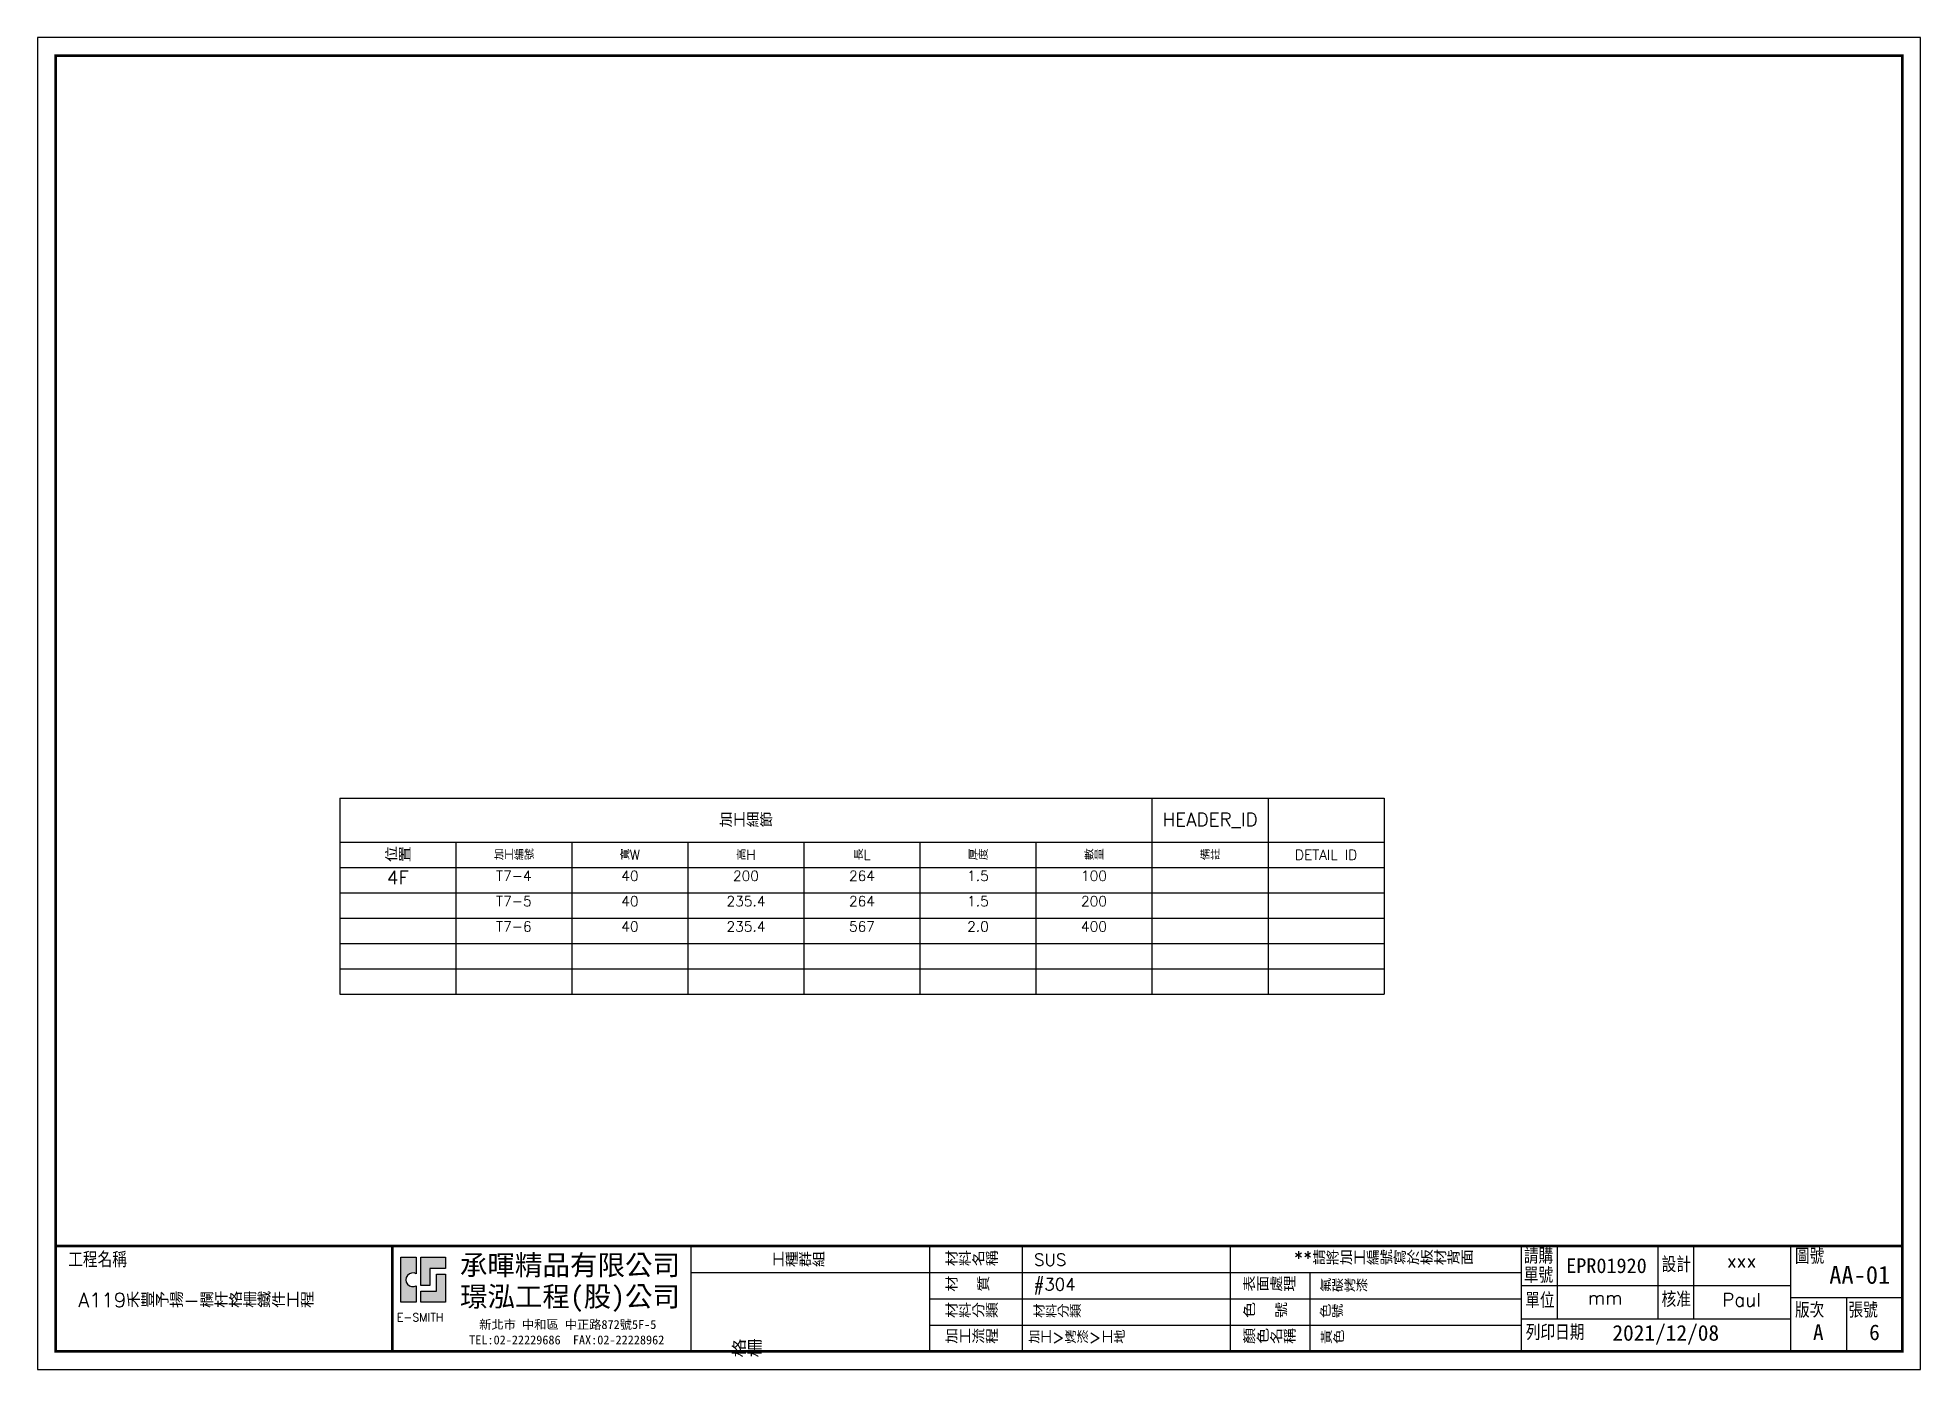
# Model space of a CAD drawing. Header units: millimetres. Extents: x 0 to 1621, y 0 to 297.
# Drawn here: x 0 to 420, y 0 to 297 of the extents above; entities that cross this region are included whole.
import ezdxf
from ezdxf.enums import TextEntityAlignment as Align

# ---------------------------------------------------------------- set-up
doc = ezdxf.new("R2010")
doc.units = ezdxf.units.MM
doc.header["$LTSCALE"] = 8
doc.layers.add('圖框', color=140, linetype='Continuous')
doc.styles.get("Standard").update_dxf_attribs({"font": 'romans.shx', "bigfont": '@chineset.shx'})
doc.styles.add('圖框文字', font='kaiu.ttf')
doc.styles.add('標楷', font='kaiu.ttf', dxfattribs={"width": 0.6, "height": 3.5})

msp = doc.modelspace()

# ---------------------------------------------------------------- texts
at = {"layer": '圖框', "color": 2}
for s, p in [('xxx', (380.1, 22.7)), ('Paul', (380.1, 14.01))]:
    msp.add_text(s, height=3, dxfattribs=at).set_placement(p, align=Align.CENTER)
at = {"layer": '圖框', "color": 2, "style": '標楷'}
for s, height, p in [('AA-01', 4, (406.48, 19.07)), ('6', 3.5, (409.77, 6.51))]:
    msp.add_text(s, height=height, dxfattribs=at).set_placement(p, align=Align.CENTER)

# ---------------------------------------------------------------- blocks, each defined once
blk = doc.blocks.new('*T3')
at = {"color": 0, "linetype": 'ByBlock', "lineweight": -2, "transparency": 16777216}
for p, q in [((0, 0), (232.94, 0)), ((0, 0), (0, -43.67)), ((181.17, 0), (181.17, -43.67)), ((207.06, 0), (207.06, -43.67)), ((232.94, 0), (232.94, -43.67)), ((0, -9.79), (232.94, -9.79)), ((25.88, -9.79), (25.88, -43.67)), ((51.76, -9.79), (51.76, -43.67)), ((77.65, -9.79), (77.65, -43.67)), ((103.53, -9.79), (103.53, -43.67)), ((129.41, -9.79), (129.41, -43.67)), ((155.29, -9.79), (155.29, -43.67)), ((0, -15.43), (232.94, -15.43)), ((0, -21.08), (232.94, -21.08)), ((0, -26.73), (232.94, -26.73)), ((0, -32.37), (232.94, -32.37)), ((0, -38.02), (232.94, -38.02)), ((0, -43.67), (232.94, -43.67))]:
    blk.add_line(p, q, dxfattribs=at)
at = {"color": 0, "transparency": 16777216}
for s, insert, char_height, width, attachment_point in [('加工細節', (90.59, -4.89), 3, 179.6747, 5), ('HEADER_ID', (194.12, -4.89), 3, 24.3821, 5), ('位置', (12.94, -12.61), 3, 24.3821, 5), ('加工編號', (38.82, -12.61), 2.25, 24.3821, 5), ('寬W', (64.71, -12.61), 2.25, 24.3821, 5), ('高H', (90.59, -12.61), 2.25, 24.3821, 5), ('長L', (116.47, -12.61), 2.25, 24.3821, 5), ('厚度', (142.35, -12.61), 2.25, 24.3821, 5), ('數量', (168.23, -12.61), 2.25, 24.3821, 5), ('備註', (194.12, -12.61), 2.25, 24.3821, 5), ('DETAIL ID', (220, -12.61), 2.25, 24.3821, 5), ('4F', (12.94, -16.18), 3, 24.3821, 2), ('T7-4', (38.82, -16.18), 2.25, 24.3821, 2), ('40', (64.71, -16.18), 2.25, 24.3821, 2), ('200', (90.59, -16.18), 2.25, 24.3821, 2), ('264', (116.47, -16.18), 2.25, 24.3821, 2), ('1.5', (142.35, -16.18), 2.25, 24.3821, 2), ('100', (168.23, -16.18), 2.25, 24.3821, 2), ('T7-5', (38.82, -21.83), 2.25, 24.3821, 2), ('40', (64.71, -21.83), 2.25, 24.3821, 2), ('235.4', (90.59, -21.83), 2.25, 24.3821, 2), ('264', (116.47, -21.83), 2.25, 24.3821, 2), ('1.5', (142.35, -21.83), 2.25, 24.3821, 2), ('200', (168.23, -21.83), 2.25, 24.3821, 2), ('T7-6', (38.82, -27.48), 2.25, 24.3821, 2), ('40', (64.71, -27.48), 2.25, 24.3821, 2), ('235.4', (90.59, -27.48), 2.25, 24.3821, 2), ('567', (116.47, -27.48), 2.25, 24.3821, 2), ('2.0', (142.35, -27.48), 2.25, 24.3821, 2), ('400', (168.23, -27.48), 2.25, 24.3821, 2)]:
    blk.add_mtext(s, dxfattribs=dict(at, insert=insert, char_height=char_height, width=width, attachment_point=attachment_point))
blk = doc.blocks.new('pr_no')
at = {"layer": '圖框', "color": 6, "style": '標楷'}
blk.add_text('EPR01920', height=3.3, dxfattribs=at).set_placement((-0.19, 2.79), align=Align.CENTER)
blk = doc.blocks.new('version')
at = {"layer": '圖框', "color": 6, "style": '標楷'}
blk.add_text('A', height=3.5, dxfattribs=at).set_placement((0.06, 2.51), align=Align.CENTER)
blk = doc.blocks.new('A3圖框')
at = {"layer": '圖框'}
h = blk.add_hatch(color=256, dxfattribs=at)
h.paths.add_polyline_path([(87.52, 22.46), (91, 22.46), (91, 25), (85.48, 25), (85.48, 18.71), (87.52, 18.71)])
h.paths.add_polyline_path([(84.47, 21.3), (84.47, 25), (81.01, 25), (81.01, 15), (84.47, 15), (84.47, 18.63, -1.73557)])
h.paths.add_polyline_path([(85.48, 17.45), (85.48, 15), (91, 15), (91, 21.19), (88.98, 21.19), (88.98, 17.45)])
for p, q in [((145.73, 27.49), (145.73, 4)), ((198.99, 27.49), (198.99, 4)), ((219.66, 27.49), (219.66, 4)), ((266.06, 27.49), (266.06, 4)), ((331, 4), (331, 27.49)), ((339, 27.49), (339, 11.26)), ((361.43, 27.49), (361.43, 11.26)), ((369.43, 27.49), (369.43, 11.26)), ((391, 27.55), (391, 4)), ((331, 21.56), (145.73, 21.56)), ((283.82, 21.56), (283.82, 4)), ((331, 18.68), (391, 18.68)), ((331, 15.65), (198.99, 15.65)), ((391, 16), (416, 16)), ((403.5, 16), (403.5, 4)), ((331, 9.77), (198.99, 9.77)), ((331, 11.26), (391, 11.26))]:
    blk.add_line(p, q, dxfattribs=at)
at = {"layer": '圖框', "color": 220}
blk.add_lwpolyline([(0, 0), (420, 0), (420, 297), (0, 297)], close=True, dxfattribs=at)
at = {"layer": '圖框', "const_width": 0.6}
blk.add_lwpolyline([(416, 4), (416, 4), (416, 293), (416, 293), (4, 293), (4, 4)], close=True, dxfattribs=at)
for points in [[(4, 27.49), (416, 27.49)], [(79.11, 27.49), (79.11, 4)]]:
    blk.add_lwpolyline(points, dxfattribs=at)
at = {"layer": '圖框'}
blk.add_lwpolyline([(84.47, 25), (84.47, 21.3, 1.73557), (84.47, 18.63), (84.47, 15), (81.01, 15), (81.01, 25)], format="xyb", close=True, dxfattribs=at)
for points in [[(87.52, 18.71), (85.48, 18.71), (85.48, 25), (91, 25), (91, 22.46), (87.52, 22.46)], [(85.48, 15), (85.48, 17.45), (88.98, 17.45), (88.98, 21.19), (91, 21.19), (91, 15)]]:
    blk.add_lwpolyline(points, close=True, dxfattribs=at)
at = {"layer": '圖框', "style": '標楷', "width": 0.8}
for s, p in [('工程名稱', (13.37, 23.08)), ('請購', (334.82, 23.9)), ('設計', (365.55, 21.98)), ('圖號', (395.3, 23.84)), ('單號', (334.82, 19.6)), ('單位', (335.12, 13.99)), ('核准', (365.55, 14.2)), ('版次', (395.3, 11.84)), ('張號', (407.25, 11.84)), ('列印日期', (338.52, 6.85))]:
    blk.add_text(s, height=3, dxfattribs=at).set_placement(p, align=Align.CENTER)
at = {"layer": '圖框'}
for s, height, style, p in [('承暉精品有限公司', 4.5, '標楷', (118.75, 21)), ('璟泓工程(股)公司', 4.5, '標楷', (118.75, 14)), ('新北市 中和區 中正路872號5F-5', 2, '圖框文字', (118.26, 9)), ('TEL:02-22229686  FAX:02-22228962', 2, '圖框文字', (118.03, 5.56))]:
    blk.add_text(s, height=height, dxfattribs=dict(at, style=style)).set_placement(p, align=Align.CENTER)
for s, height, p in [('工種群組', 3, (163.7, 22.93)), ('材料名稱', 3, (202.34, 23.15)), ('**請將加工編號寫於板材背面', 3, (280.24, 23.37)), ('材  質', 3, (202.34, 17.47)), ('表面處理', 3, (268.77, 17.47)), ('材料分類', 3, (202.34, 11.58)), ('色  號', 3, (268.77, 11.58)), ('E-SMITH', 1.8, (80.12, 10.7)), ('加工流程', 3, (202.34, 5.81)), ('顏色名稱', 3, (268.77, 5.81))]:
    blk.add_text(s, height=height, dxfattribs=at).set_placement(p)
blk.add_text('mm', height=3, dxfattribs=at).set_placement((349.7, 14.47), align=Align.CENTER)
at = {"layer": '圖框', "insert": (351.3, 9.88), "char_height": 3.5, "attachment_point": 1, "style": '圖框文字'}
blk.add_mtext('2021/12/08', dxfattribs=at)
blk = doc.blocks.new('標準A3')
at = {"layer": '圖框'}
blk.add_blockref('A3圖框', (0, 0), dxfattribs=at)
at = {"layer": '圖框', "color": 3}
for tag, p, height in [('product_name', (222.29, 23.09), 2.7), ('project_name', (9.8, 13.83), 3.2), ('job_working_plan_name_001', (146.88, 16.59), 2.7), ('spec', (222.16, 17.6), 2.7), ('surface_treatment', (285.95, 17.33), 2.7), ('job_working_plan_name_002', (146.82, 12.09), 2.7), ('product_catelog', (222.03, 11.6), 2.7), ('color_no', (285.88, 11.55), 2.7), ('operation_flow_001', (220.9, 5.83), 2.7), ('color_name', (286.15, 5.78), 2.7), ('operation_flow_002', (220.3, 1.33), 2.7)]:
    blk.add_attdef(tag, p, '', height=height, dxfattribs=at)

# ---------------------------------------------------------------- block references
msp.add_blockref('*T3', (67.42, 127.36))
at = {"layer": '圖框'}
ref = msp.add_blockref('標準A3', (0, 0), dxfattribs=at)
ref.add_attrib('job_working_plan_name_001', '格柵', (154.68, 2.82), dxfattribs={"color": 3, "height": 3.5})
ref.add_attrib('color_name', '黃色', (286.15, 5.78), dxfattribs={"color": 3, "height": 2.7})
ref.add_attrib('color_no', '色號', (285.88, 11.55), dxfattribs={"color": 3, "height": 2.7})
ref.add_attrib('surface_treatment', '氟碳烤漆', (285.95, 17.33), dxfattribs={"color": 3, "height": 2.7})
ref.add_attrib('operation_flow_001', '加工>烤漆>工地', (220.9, 5.83), dxfattribs={"color": 3, "height": 2.7})
ref.add_attrib('product_catelog', '材料分類', (222.03, 11.6), dxfattribs={"color": 3, "height": 2.7})
ref.add_attrib('spec', '#304', (222.16, 17.6), dxfattribs={"color": 3, "height": 2.7})
ref.add_attrib('product_name', 'SUS', (222.29, 23.09), dxfattribs={"color": 3, "height": 2.7})
ref.add_attrib('project_name_001', 'A119禾豐予揚-欄杆格柵鐵件工程', (9.04, 13.83), dxfattribs={"color": 3, "height": 3.2})
for name, p in [('pr_no', (350.17, 18.68)), ('version', (397.17, 4))]:
    msp.add_blockref(name, p, dxfattribs=at)

msp.set_redraw_order([(e.dxf.handle, doc.entitydb.next_handle()) for e in msp.query("TEXT MTEXT ATTDEF DIMENSION ARC_DIMENSION")])  # texts and dimensions are drawn at this point

doc.saveas('drawing.dxf')
